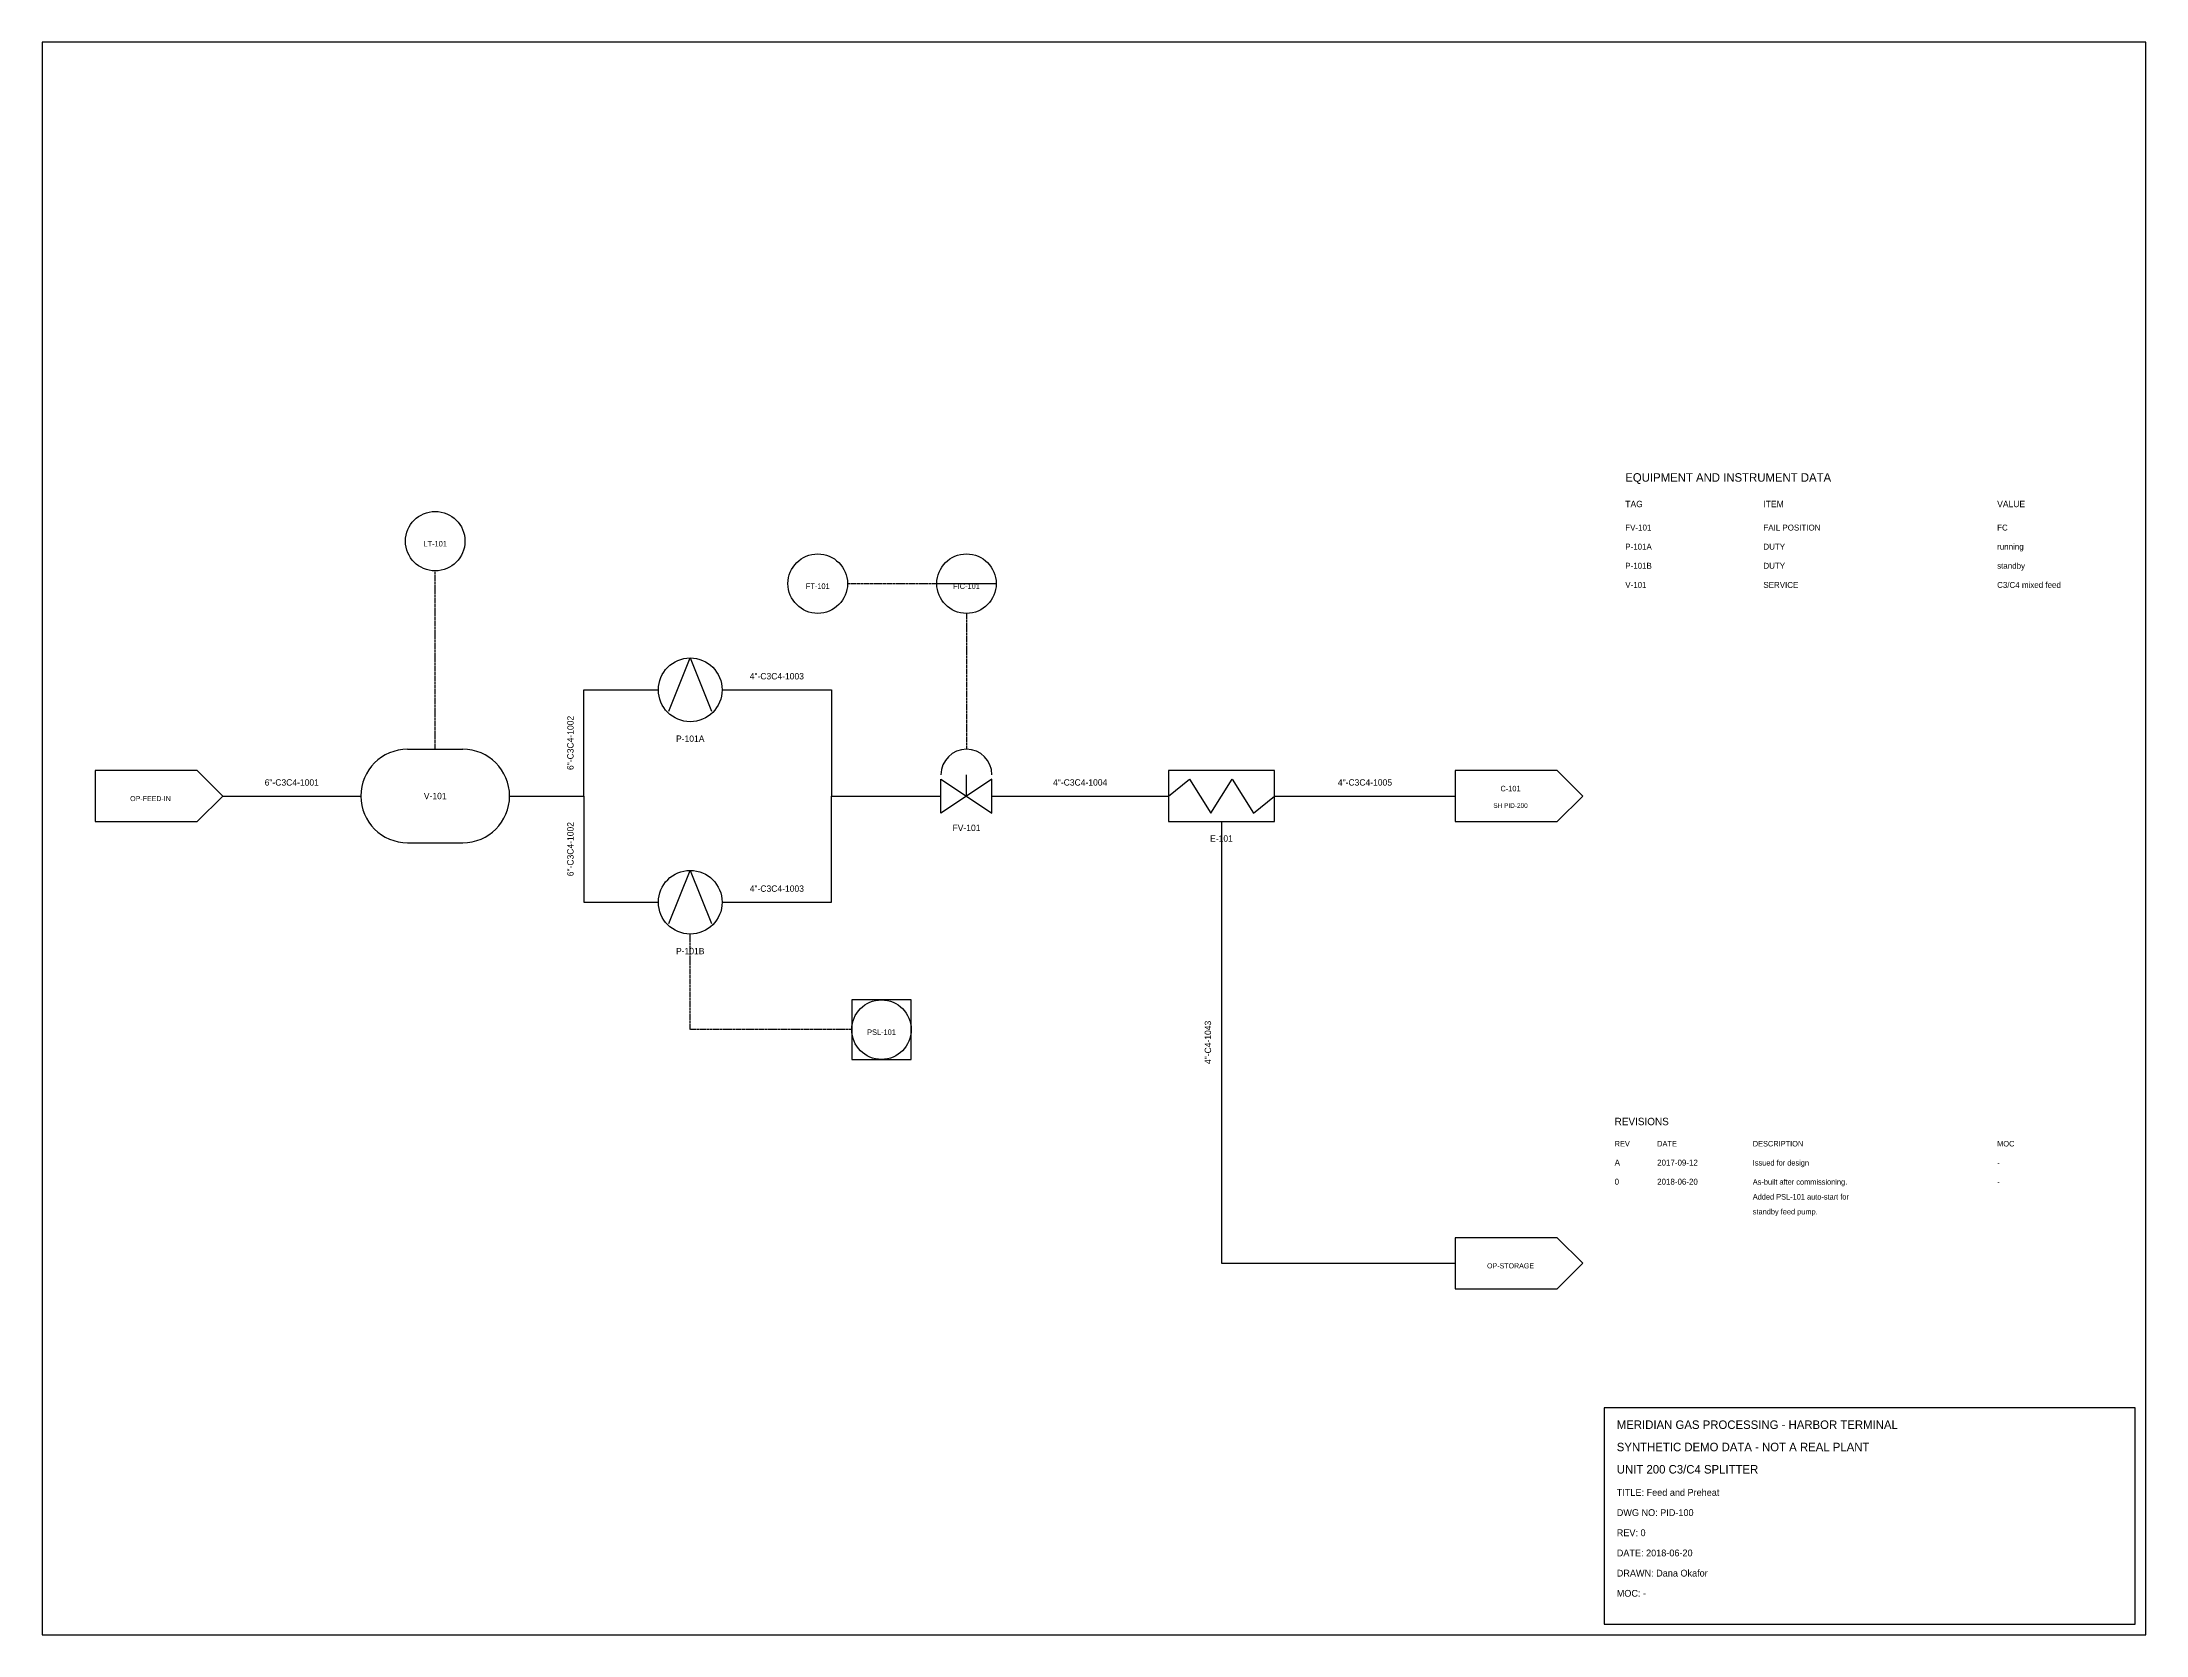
# Model space of a CAD drawing. Header units: metres. Extents: x 5 to 995, y 5 to 755.
import ezdxf
from ezdxf.enums import TextEntityAlignment as Align

# ---------------------------------------------------------------- set-up
doc = ezdxf.new("R2010")
doc.units = ezdxf.units.M
doc.linetypes.add('DASHED', pattern=[1.524, 1.27, -0.254])
for name, color, linetype in [('FRAME', 8, 'Continuous'), ('IMPULSE', 4, 'DASHED'), ('LINENUM', 7, 'Continuous'), ('PROCESS', 7, 'Continuous'), ('REVTABLE', 7, 'Continuous'), ('SIGNAL', 5, 'DASHED'), ('SYMBOLS', 7, 'Continuous'), ('TABLE', 7, 'Continuous'), ('TITLE', 7, 'Continuous')]:
    doc.layers.add(name, color=color, linetype=linetype)

# ---------------------------------------------------------------- blocks, each defined once
blk = doc.blocks.new('OFFPAGE')
at = {"layer": 'SYMBOLS'}
blk.add_lwpolyline([(-30, -12), (18, -12), (30, 0), (18, 12), (-30, 12)], close=True, dxfattribs=at)
blk.add_attdef('TAG', text='', height=2.4, dxfattribs=at).set_placement((-4, -1.2), align=Align.MIDDLE_CENTER)
at = {"layer": 'SYMBOLS', "flags": 1}
blk.add_attdef('DESC', text='', height=3, dxfattribs=at).set_placement((0, 0), align=Align.MIDDLE_CENTER)
blk = doc.blocks.new('VESSEL')
at = {"layer": 'SYMBOLS'}
for p, q in [((-13, 22), (13, 22)), ((-13, -22), (13, -22))]:
    blk.add_line(p, q, dxfattribs=at)
for centre, start, end in [((-13, 0), 90, 270), ((13, 0), 270, 90)]:
    blk.add_arc(centre, 22, start, end, dxfattribs=at)
at = {"layer": 'SYMBOLS', "flags": 1}
blk.add_attdef('DESC', text='', height=3, dxfattribs=at).set_placement((0, 0), align=Align.MIDDLE_CENTER)
at = {"layer": 'SYMBOLS'}
blk.add_attdef('TAG', text='', height=3, dxfattribs=at).set_placement((0, 0), align=Align.MIDDLE_CENTER)
blk = doc.blocks.new('PUMP')
at = {"layer": 'SYMBOLS'}
blk.add_lwpolyline([(-10, -10), (0, 15), (10, -10)], dxfattribs=at)
blk.add_circle((0, 0), 15, dxfattribs=at)
at = {"layer": 'SYMBOLS', "flags": 1}
blk.add_attdef('DESC', text='', height=3, dxfattribs=at).set_placement((0, 0), align=Align.MIDDLE_CENTER)
at = {"layer": 'SYMBOLS'}
blk.add_attdef('TAG', text='', height=3, dxfattribs=at).set_placement((0, -23), align=Align.MIDDLE_CENTER)
blk = doc.blocks.new('INSTR_XMTR')
at = {"layer": 'SYMBOLS'}
blk.add_circle((0, 0), 14, dxfattribs=at)
at = {"layer": 'SYMBOLS', "flags": 1}
blk.add_attdef('DESC', text='', height=3, dxfattribs=at).set_placement((0, 0), align=Align.MIDDLE_CENTER)
at = {"layer": 'SYMBOLS'}
blk.add_attdef('TAG', text='', height=2.6, dxfattribs=at).set_placement((0, -1.2), align=Align.MIDDLE_CENTER)
blk = doc.blocks.new('INSTR_CTRL')
at = {"layer": 'SYMBOLS'}
blk.add_line((-14, 0), (14, 0), dxfattribs=at)
blk.add_circle((0, 0), 14, dxfattribs=at)
at = {"layer": 'SYMBOLS', "flags": 1}
blk.add_attdef('DESC', text='', height=3, dxfattribs=at).set_placement((0, 0), align=Align.MIDDLE_CENTER)
at = {"layer": 'SYMBOLS'}
blk.add_attdef('TAG', text='', height=2.6, dxfattribs=at).set_placement((0, -1.2), align=Align.MIDDLE_CENTER)
blk = doc.blocks.new('CTRLVALVE')
at = {"layer": 'SYMBOLS'}
blk.add_line((0, 0), (0, 10), dxfattribs=at)
for points in [[(-12, 8), (0, 0), (-12, -8)], [(12, 8), (0, 0), (12, -8)]]:
    blk.add_lwpolyline(points, close=True, dxfattribs=at)
blk.add_arc((0, 10), 12, 0, 180, dxfattribs=at)
at = {"layer": 'SYMBOLS', "flags": 1}
blk.add_attdef('DESC', text='', height=3, dxfattribs=at).set_placement((0, 0), align=Align.MIDDLE_CENTER)
at = {"layer": 'SYMBOLS'}
blk.add_attdef('TAG', text='', height=3, dxfattribs=at).set_placement((0, -15), align=Align.MIDDLE_CENTER)
blk = doc.blocks.new('HEATEX')
at = {"layer": 'SYMBOLS'}
blk.add_lwpolyline([(-25, -12), (25, -12), (25, 12), (-25, 12)], close=True, dxfattribs=at)
blk.add_lwpolyline([(-25, 0), (-15, 8), (-5, -8), (5, 8), (15, -8), (25, 0)], dxfattribs=at)
at = {"layer": 'SYMBOLS', "flags": 1}
blk.add_attdef('DESC', text='', height=3, dxfattribs=at).set_placement((0, 0), align=Align.MIDDLE_CENTER)
at = {"layer": 'SYMBOLS'}
blk.add_attdef('TAG', text='', height=3, dxfattribs=at).set_placement((0, -20), align=Align.MIDDLE_CENTER)
blk = doc.blocks.new('INSTR_SWITCH')
at = {"layer": 'SYMBOLS'}
blk.add_lwpolyline([(-14, -14), (14, -14), (14, 14), (-14, 14)], close=True, dxfattribs=at)
blk.add_circle((0, 0), 14, dxfattribs=at)
at = {"layer": 'SYMBOLS', "flags": 1}
blk.add_attdef('DESC', text='', height=3, dxfattribs=at).set_placement((0, 0), align=Align.MIDDLE_CENTER)
at = {"layer": 'SYMBOLS'}
blk.add_attdef('TAG', text='', height=2.6, dxfattribs=at).set_placement((0, -1.2), align=Align.MIDDLE_CENTER)
blk = doc.blocks.new('OFFPAGE_REF')
at = {"layer": 'SYMBOLS'}
blk.add_lwpolyline([(-30, -12), (18, -12), (30, 0), (18, 12), (-30, 12)], close=True, dxfattribs=at)
for tag, height, p in [('REF_TAG', 2.6, (-4, 3.5)), ('SHEET', 2.2, (-4, -4.5))]:
    blk.add_attdef(tag, text='', height=height, dxfattribs=at).set_placement(p, align=Align.MIDDLE_CENTER)

msp = doc.modelspace()

# ---------------------------------------------------------------- linework, layer by layer
at = {"layer": 'FRAME'}
msp.add_lwpolyline([(5, 5), (995, 5), (995, 755), (5, 755)], close=True, dxfattribs=at)
at = {"layer": 'IMPULSE'}
msp.add_lwpolyline([(190, 422), (190, 506)], dxfattribs=at)
at = {"layer": 'PROCESS'}
for points in [[(225, 400), (260, 400), (260, 450), (295, 450)], [(325, 450), (376.5, 450), (376.5, 400), (428, 400)], [(90, 400), (155, 400)], [(225, 400), (260, 400), (260, 350), (295, 350)], [(325, 350), (376.5, 350), (376.5, 400), (428, 400)], [(452, 400), (535, 400)], [(585, 400), (670, 400)], [(560, 388), (560, 180), (670, 180)]]:
    msp.add_lwpolyline(points, dxfattribs=at)
at = {"layer": 'SIGNAL'}
for points in [[(384, 500), (426, 500)], [(440, 486), (440, 422)], [(386, 290), (310, 290), (310, 335)]]:
    msp.add_lwpolyline(points, dxfattribs=at)
at = {"layer": 'TITLE'}
msp.add_lwpolyline([(740, 10), (990, 10), (990, 112), (740, 112)], close=True, dxfattribs=at)

# ---------------------------------------------------------------- block references
at = {"layer": 'SYMBOLS'}
for name, p, values in [('INSTR_XMTR', (190, 520), {'TAG': 'LT-101'}), ('INSTR_XMTR', (370, 500), {'TAG': 'FT-101'}), ('INSTR_CTRL', (440, 500), {'TAG': 'FIC-101'}), ('PUMP', (310, 450), {'TAG': 'P-101A'}), ('VESSEL', (190, 400), {'TAG': 'V-101'}), ('CTRLVALVE', (440, 400), {'TAG': 'FV-101'}), ('OFFPAGE', (60, 400), {'TAG': 'OP-FEED-IN'}), ('HEATEX', (560, 400), {'TAG': 'E-101'}), ('OFFPAGE_REF', (700, 400), {'REF_TAG': 'C-101', 'SHEET': 'SH PID-200'}), ('PUMP', (310, 350), {'TAG': 'P-101B'}), ('INSTR_SWITCH', (400, 290), {'TAG': 'PSL-101'}), ('OFFPAGE', (700, 180), {'TAG': 'OP-STORAGE'})]:
    msp.add_blockref(name, p, dxfattribs=at).add_auto_attribs(values)

# ---------------------------------------------------------------- texts
at = {"layer": 'LINENUM'}
for s, p in [('4"-C3C4-1003', (350.75, 454)), ('6"-C3C4-1001', (122.5, 404)), ('4"-C3C4-1004', (493.5, 404)), ('4"-C3C4-1005', (627.5, 404)), ('4"-C3C4-1003', (350.75, 354))]:
    msp.add_text(s, height=3, dxfattribs=at).set_placement(p, align=Align.BOTTOM_CENTER)
for s, p in [('6"-C3C4-1002', (256, 425)), ('6"-C3C4-1002', (256, 375)), ('4"-C4-1043', (556, 284))]:
    msp.add_text(s, height=3, rotation=90, dxfattribs=at).set_placement(p, align=Align.BOTTOM_CENTER)
at = {"layer": 'REVTABLE'}
for s, height, p in [('REVISIONS', 3.5, (745, 245)), ('A', 2.8, (745, 226)), ('2017-09-12', 2.8, (765, 226)), ('Issued for design', 2.6, (810, 226)), ('0', 2.8, (745, 217)), ('2018-06-20', 2.8, (765, 217)), ('As-built after commissioning.', 2.6, (810, 217)), ('-', 2.8, (925, 226)), ('-', 2.8, (925, 217)), ('Added PSL-101 auto-start for', 2.6, (810, 210)), ('standby feed pump.', 2.6, (810, 203))]:
    msp.add_text(s, height=height, dxfattribs=at).set_placement(p)
at = {"layer": 'REVTABLE', "color": 8}
for s, p in [('REV', (745, 235)), ('DATE', (765, 235)), ('DESCRIPTION', (810, 235)), ('MOC', (925, 235))]:
    msp.add_text(s, height=2.6, dxfattribs=at).set_placement(p)
at = {"layer": 'TABLE'}
for s, height, p in [('EQUIPMENT AND INSTRUMENT DATA', 4, (750, 548)), ('FV-101', 2.8, (750, 525)), ('FAIL POSITION', 2.8, (815, 525)), ('FC', 2.8, (925, 525)), ('P-101A', 2.8, (750, 516)), ('DUTY', 2.8, (815, 516)), ('running', 2.8, (925, 516)), ('P-101B', 2.8, (750, 507)), ('DUTY', 2.8, (815, 507)), ('standby', 2.8, (925, 507)), ('V-101', 2.8, (750, 498)), ('SERVICE', 2.8, (815, 498)), ('C3/C4 mixed feed', 2.8, (925, 498))]:
    msp.add_text(s, height=height, dxfattribs=at).set_placement(p)
at = {"layer": 'TABLE', "color": 8}
for s, p in [('TAG', (750, 536)), ('ITEM', (815, 536)), ('VALUE', (925, 536))]:
    msp.add_text(s, height=3, dxfattribs=at).set_placement(p)
at = {"layer": 'TITLE'}
for s, height, p in [('MERIDIAN GAS PROCESSING - HARBOR TERMINAL', 4, (746, 102)), ('SYNTHETIC DEMO DATA - NOT A REAL PLANT', 4, (746, 91.5)), ('UNIT 200 C3/C4 SPLITTER', 4, (746, 81)), ('TITLE: Feed and Preheat', 3.2, (746, 70.5)), ('DWG NO: PID-100', 3.2, (746, 61)), ('REV: 0', 3.2, (746, 51.5)), ('DATE: 2018-06-20', 3.2, (746, 42)), ('DRAWN: Dana Okafor', 3.2, (746, 32.5)), ('MOC: -', 3.2, (746, 23))]:
    msp.add_text(s, height=height, dxfattribs=at).set_placement(p)

doc.saveas('drawing.dxf')
